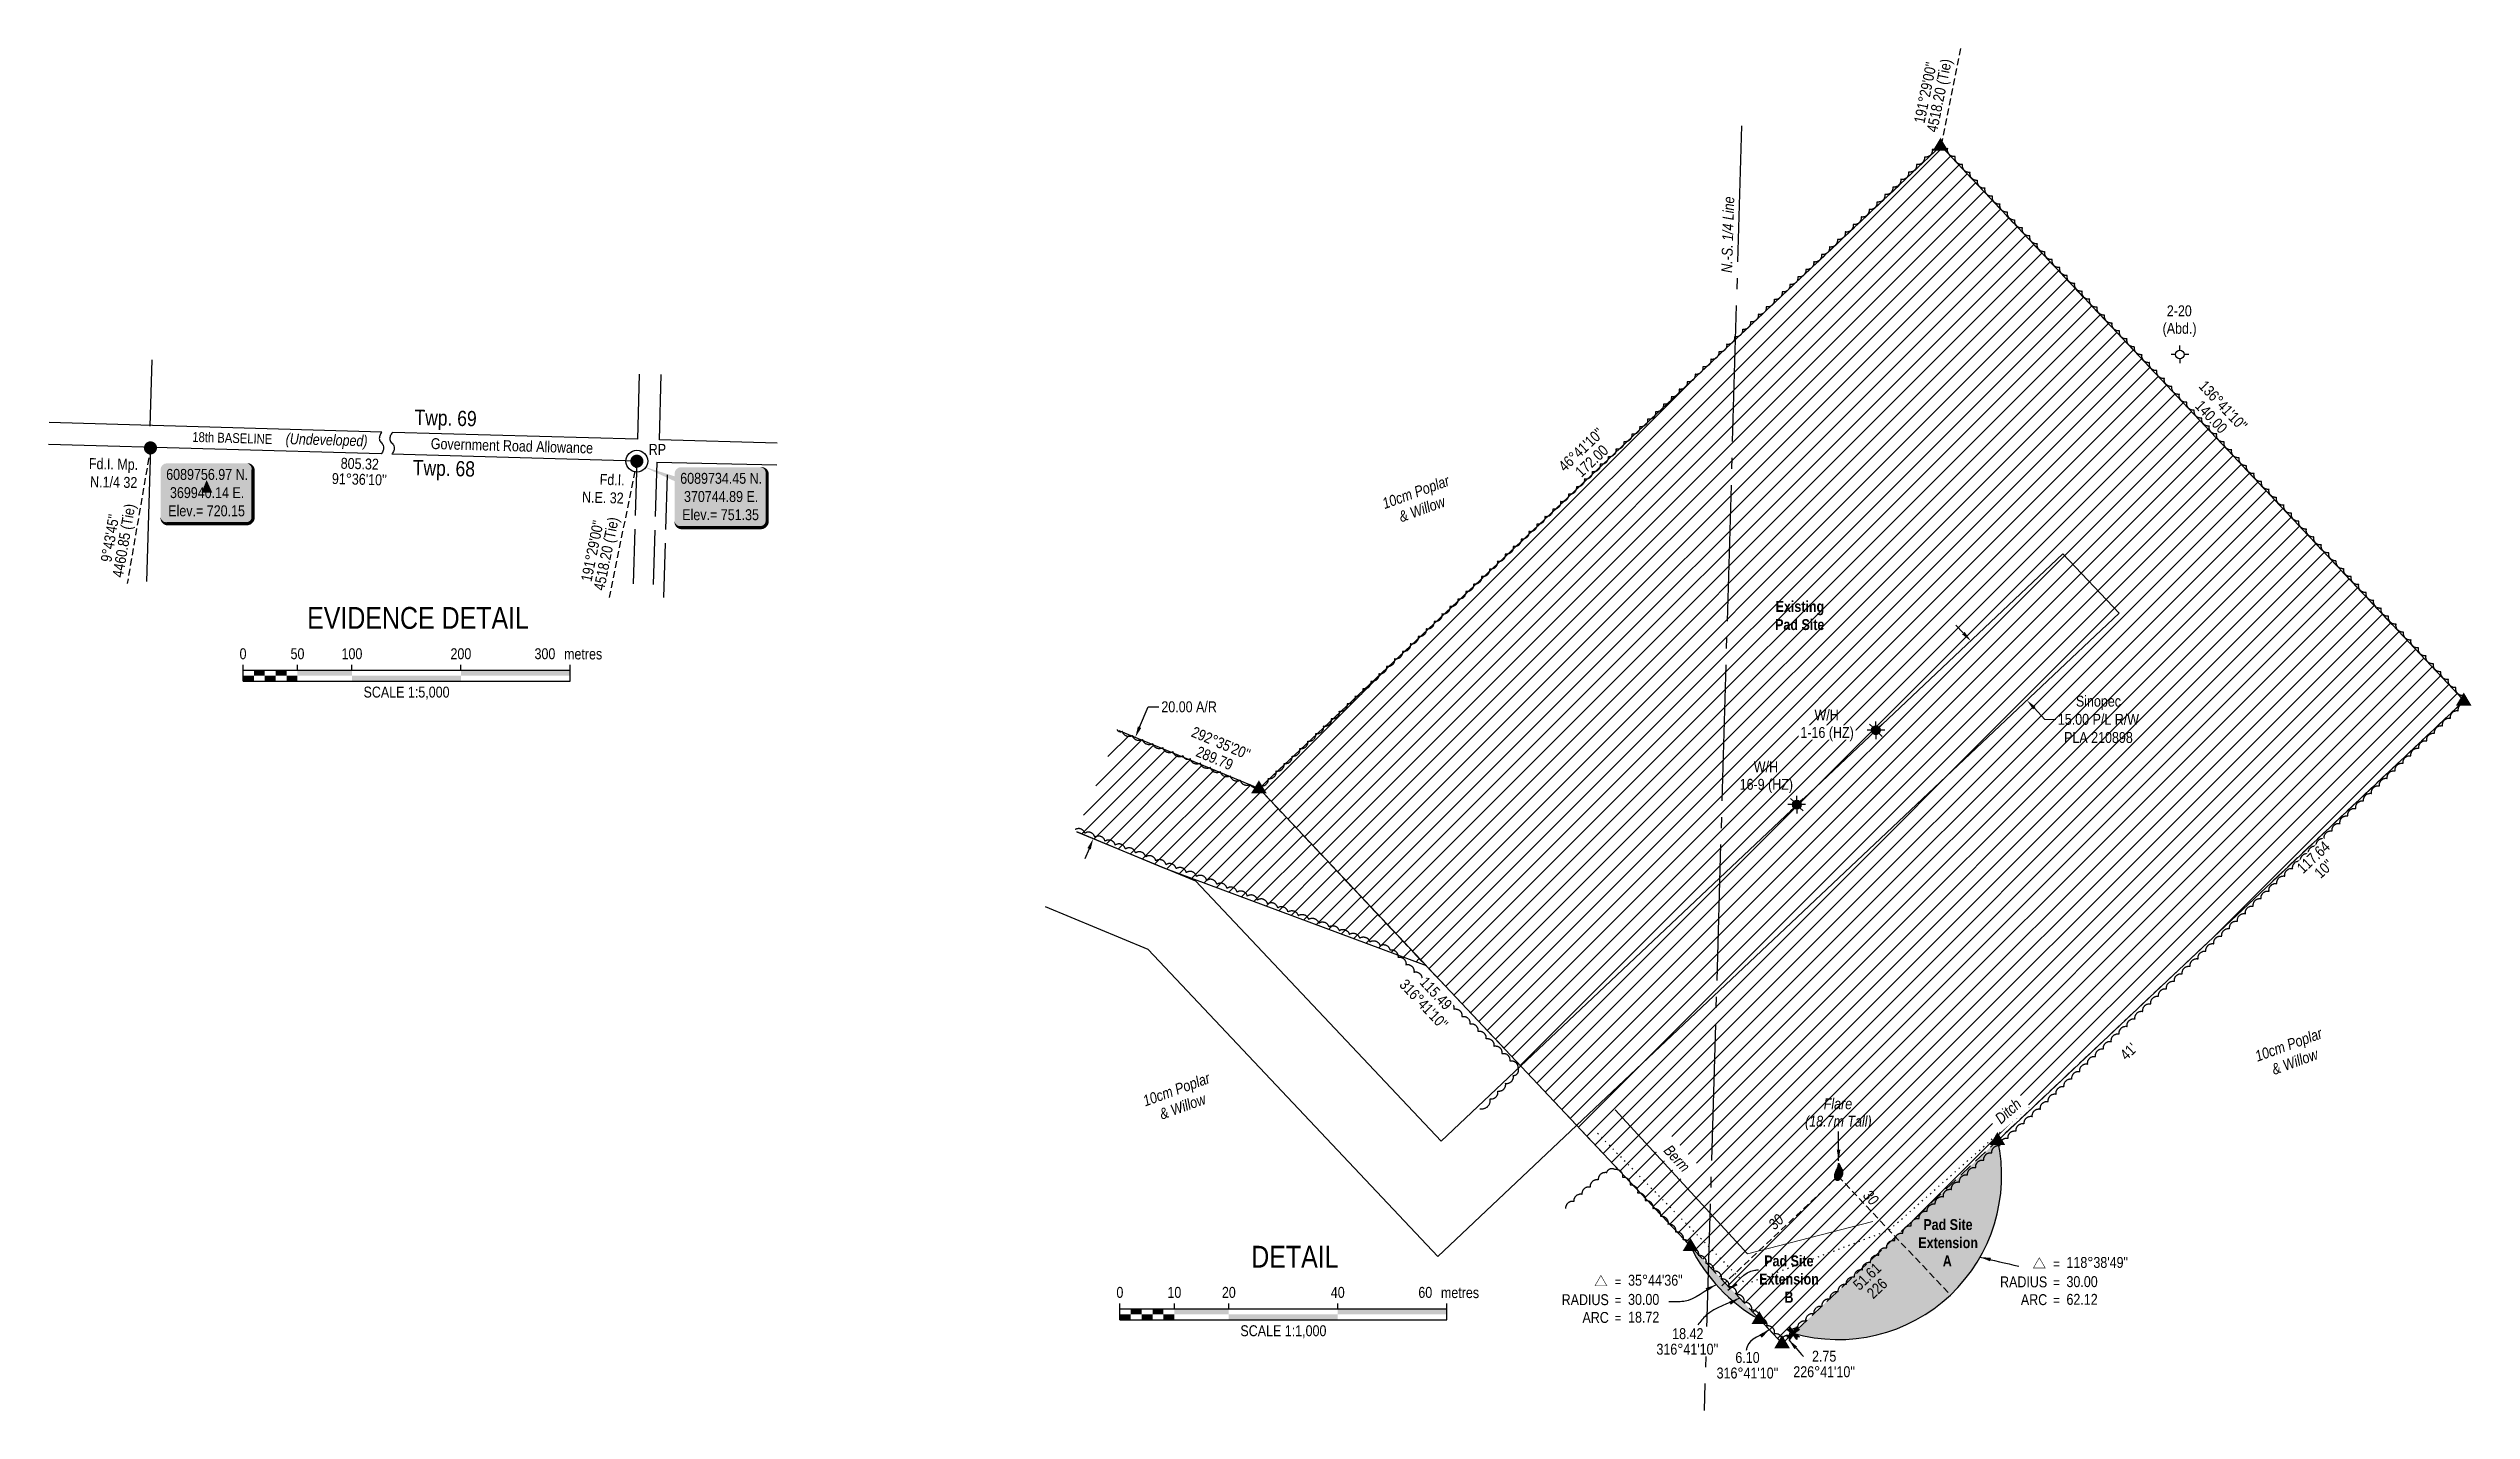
# Model space of a CAD drawing. Extents: x 368872 to 376095, y 6084698 to 6089875.
# Drawn here: x 370941 to 373164, y 6084698 to 6085948 of the extents above; entities that cross this region are included whole.
import ezdxf
from ezdxf.enums import TextEntityAlignment as Align

# ---------------------------------------------------------------- set-up
doc = ezdxf.new("R2010")
doc.units = 0
doc.header["$LTSCALE"] = 5
doc.header["$PDSIZE"] = 0.5
for name, pattern in [('0', [1, 1, 0]), ('foc-ACCESSROAD', [3.75, 2.5, -1.25]), ('foc-QUARTERLINE', [33, 25, -3, 2, -3]), ('foc-TIELINE', [1.875, 1.25, -0.625]), ('foc-TOPO', [1, 0.2, -0.8]), ('foc-UNSURVEYED', [12.5, 10, -2.5])]:
    doc.linetypes.add(name, pattern=pattern)
doc.layers.get('Defpoints').update_dxf_attribs({"color": 9})
for name, color, linetype in [('35', 37, 'Continuous'), ('AS-SYMBOL', 7, 'Continuous'), ('C-RW', 13, 'Continuous'), ('C-WS', 13, 'foc-ACCESSROAD'), ('D-TXT', 6, 'Continuous'), ('DETAIL-T', 7, 'Continuous'), ('F-WS-S', 190, 'Continuous'), ('L-BD', 7, 'Continuous'), ('L-BD1', 253, 'Continuous'), ('L-MON', 1, 'Continuous'), ('L-QSEC', 8, 'foc-QUARTERLINE'), ('L-ROAD-T', 7, 'Continuous'), ('L-SEC', 7, 'Continuous'), ('L-SECQ', 8, 'foc-QUARTERLINE'), ('L-TIE', 7, 'foc-TIELINE'), ('L-USEC', 7, 'foc-UNSURVEYED'), ('P-PROPOSED', 10, 'Continuous'), ('P-PROPOSED-EXISTING-H', 59, 'Continuous'), ('P-PROPOSED-H', 21, 'Continuous'), ('P-TXT', 4, 'Continuous'), ('T-BUSH', 110, '0'), ('T-BUSH-T', 110, 'Continuous'), ('T-GENERAL', 48, 'foc-TOPO'), ('T-TIE', 201, 'foc-TIELINE')]:
    doc.layers.add(name, color=color, linetype=linetype)
for name, color, linetype, lineweight in [('AS-GENERAL', 48, 'Continuous', 18), ('C-RW-T', 13, 'Continuous', 9), ('C-WS-T', 13, 'Continuous', 9), ('F-RW-T', 190, 'Continuous', 9), ('T-TEXT', 48, 'Continuous', 18), ('T-TIE-T', 201, 'Continuous', 18)]:
    doc.layers.add(name, color=color, linetype=linetype, lineweight=lineweight)
doc.styles.add('175L', font='ARIALN.TTF', dxfattribs={"height": 20})
doc.styles.add('80', font='ARIALN.TTF', dxfattribs={"height": 10})
doc.styles.add('80CG', font='ARIALN.TTF', dxfattribs={"height": 10})
doc.styles.add('80L', font='ARIALN.TTF', dxfattribs={"height": 10})
doc.styles.add('80LS', font='ARIALNI.TTF', dxfattribs={"height": 10})
doc.styles.add('MtXpl_Arial_Narrow', font='ARIALNI.TTF')
doc.dimstyles.new('Compass 5 000', dxfattribs={"dimscale": 5, "dimtxt": 9, "dimasz": 2, "dimexe": 0.2, "dimexo": 0.0625, "dimgap": 0.5, "dimtad": 0, "dimtih": 1, "dimtoh": 1, "dimzin": 0, "dimdsep": 46, "dimtxsty": '80CG', "dimcen": 0.1, "dimse1": 1, "dimse2": 1, "dimclrd": 256, "dimclrt": 256, "dimaunit": 1, "dimadec": 4, "dimazin": 0, "dimtfac": 0.06, "dimtofl": 0, "dimtmove": 0, "dimatfit": 1, "dimfxl": 0.2, "dimtolj": 1, "dimtzin": 0, "dimlwd": -1, "dimarcsym": 0})

msp = doc.modelspace()

# ---------------------------------------------------------------- texts
at = {"layer": 'C-WS-T', "insert": (372492.165, 6085293.96), "char_height": 9.99698, "width": 48.39369, "attachment_point": 1, "line_spacing_factor": 0.961801, "style": '175L'}
msp.add_mtext('\\pi13.62364;W/H\\P\\pi0.66371;16-9 (HZ)', dxfattribs=at)
at = {"layer": 'D-TXT', "color": 3, "insert": (371276.985, 6085616.83), "char_height": 13.9959, "attachment_point": 1, "rotation": 358.602566, "style": '80L'}
msp.add_mtext_dynamic_manual_height_columns('Twp. 69', width=101.3654, gutter_width=47.486, heights=[0], dxfattribs=at)
at = {"layer": 'DETAIL-T', "color": 3, "width": 223.79036, "attachment_point": 5, "style": '80CG'}
for s, insert, char_height in [('EVIDENCE DETAIL', (371279.997, 6085425.496), 19.99395), ('DETAIL', (372084.699, 6084839.35), 19.994)]:
    msp.add_mtext(s, dxfattribs=dict(at, insert=insert, char_height=char_height))
at = {"layer": 'F-RW-T', "insert": (372880.563, 6085712.462), "char_height": 9.99698, "width": 30.5887, "attachment_point": 1, "line_spacing_factor": 0.961801, "style": '175L'}
msp.add_mtext('\\pi4.2779;2-20\\P\\pi0.39436;(Abd.)', dxfattribs=at)
at = {"layer": 'L-BD', "style": '80L'}
for s, height, rotation, p in [("191°29'00''", 9.99698, 78.5275, (372663.16, 6085907.705)), ('4518.20 (Tie)', 9.99698, 78.5275, (372677.121, 6085904.872)), ('805.32', 9.997, 358.3893, (371226.55, 6085567.134)), ("91°36'10''", 9.997, 358.3893, (371226.149, 6085552.894)), ("191°29'00''", 9.99698, 78.5275, (371439.863, 6085487.137)), ('4518.20 (Tie)', 9.99698, 78.5275, (371453.824, 6085484.303))]:
    msp.add_text(s, height=height, rotation=rotation, dxfattribs=at).set_placement(p, align=Align.MIDDLE)
at = {"layer": 'L-BD', "insert": (370986.525, 6085465.982), "char_height": 9.99698, "width": 67.5216, "attachment_point": 1, "rotation": 80.270779, "line_spacing_factor": 0.775805, "style": '80L'}
msp.add_mtext("\\pi12.26321;9°43'45''\\P\\pi0.11477;4460.85 (Tie)", dxfattribs=at)
at = {"layer": 'L-BD1', "style": '80L'}
for s, height, rotation, p in [("136°41'10''", 9.99698, 313.3138, (372936.578, 6085620.456)), ('140.00', 9.997, 313.3138, (372925.667, 6085610.169)), ("46°41'10''", 9.997, 43.3138, (372347.265, 6085580.126)), ('172.00', 9.997, 43.3138, (372357.037, 6085569.761)), ("292°35'20''", 9.99698, 337.3416, (372016.84, 6085310.791)), ('289.79', 9.997, 337.3416, (372011.063, 6085296.953)), ("10''", 9.997, 43.3138, (373028.878, 6085195.39)), ("316°41'10''", 9.99698, 313.3138, (372202.983, 6085071.067))]:
    msp.add_text(s, height=height, rotation=rotation, dxfattribs=at).set_placement(p, align=Align.MIDDLE)
msp.add_text("41'", height=9.997, rotation=43.31381, dxfattribs=at).set_placement((372847.713, 6085019.016))
at = {"layer": 'L-BD1', "insert": (372595.73, 6084814.867), "char_height": 9.99698, "width": 26.64038, "attachment_point": 1, "rotation": 43.31381, "line_spacing_factor": 0.855, "style": '80L'}
msp.add_mtext('\\pi0.27843;51.61\\P\\pi4.19948;226', dxfattribs=at)
at = {"layer": 'L-BD1', "char_height": 9.99698, "width": 56.29035, "attachment_point": 1, "line_spacing_factor": 0.855, "style": '80L'}
for s, insert in [("\\pi17.48673;6.10\\P\\pi0.27843;316°41'10''", (372471.418, 6084751.852)), ("\\pi17.39808;2.75\\P\\pi0.21024;226°41'10''", (372541.851, 6084753.037))]:
    msp.add_mtext(s, dxfattribs=dict(at, insert=insert))
at = {"layer": 'L-ROAD-T', "style": '80L'}
for s, height, p in [('18th BASELINE', 8.99734, (371109.537, 6085590.755)), ('Government Road Allowance', 9.99704, (371366.172, 6085583.606))]:
    msp.add_text(s, height=height, rotation=358.396991, dxfattribs=at).set_placement(p, align=Align.MIDDLE_CENTER)
at = {"layer": 'L-SECQ', "insert": (372476.908, 6085777.528), "char_height": 9.99698, "width": 69.84014, "attachment_point": 2, "rotation": 88.337593, "style": '80L'}
msp.add_mtext('\\A1;{\\fArial Narrow|b0|i1|c0|p34;N.-S. 1/4 Line}', dxfattribs=at)
at = {"layer": 'P-TXT', "char_height": 9.99698, "attachment_point": 1, "style": '80L'}
for s, width, insert in [('\\pi2.20145;{\\fArial Narrow|b1|i0|c0|p34;Existing\\P\\pi1.73774;Pad Site}', 47.38444, (372523.644, 6085441.168)), ('\\pi5.07575;{\\fArial Narrow|b1|i0|c0|p34;Pad Site\\P\\pi0.46937;Extension\\P\\pi22.91483;A}', 54.06046, (372656.333, 6084873.867)), ('\\pi5.07575;{\\fArial Narrow|b1|i0|c0|p34;Pad Site\\P\\pi0.46937;Extension\\P\\pi23.59675;B}', 54.06046, (372510.345, 6084840.499))]:
    msp.add_mtext_dynamic_manual_height_columns(s, width=width, gutter_width=249.924, heights=[0], dxfattribs=dict(at, insert=insert))
at = {"layer": 'T-BUSH-T', "char_height": 9.99698, "width": 65.38719, "attachment_point": 2, "rotation": 20, "style": '80LS'}
for insert in [(372193.911, 6085545.879), (372994.853, 6085038.68), (371974.207, 6084997.614)]:
    msp.add_mtext('10cm Poplar\\P& Willow', dxfattribs=dict(at, insert=insert))
at = {"layer": 'T-TEXT', "style": '80LS'}
msp.add_text('(Undeveloped)', height=9.99704, rotation=358.396991, dxfattribs=at).set_placement((371196.111, 6085589.128), align=Align.MIDDLE_CENTER)
at = {"layer": 'T-TEXT', "insert": (372552.357, 6084984.745), "char_height": 9.99698, "width": 60.5319, "attachment_point": 1, "line_spacing_factor": 0.961801, "style": '175L'}
msp.add_mtext('\\pi17.64016;{\\fArial Narrow|b0|i1|c0|p34;Flare\\P\\pi0.53415;(18.7m Tall)}', dxfattribs=at)
at = {"layer": 'T-TIE-T', "char_height": 9.99698, "width": 12.94738, "attachment_point": 1, "line_spacing_factor": 0.961801, "style": '175L'}
for insert, rotation in [((372612.297, 6084902.07), 313.315149), ((372517.801, 6084870.38), 43.31381)]:
    msp.add_mtext('\\pi0.36367;{\\fArial Narrow|b0|i1|c0|p34;30}', dxfattribs=dict(at, insert=insert, rotation=rotation))

# ---------------------------------------------------------------- blocks, each defined once
blk = doc.blocks.new('*D457')
at = {"layer": 'C-RW-T', "transparency": 16777216}
for p, q in [((372698.1, 6085411.8), (372691.2, 6085419)), ((372763.3, 6085342.7), (372773, 6085332.5)), ((372773, 6085332.5), (372783, 6085332.5))]:
    blk.add_line(p, q, dxfattribs=at)
for points in [[(372699.3, 6085412.9), (372696.9, 6085410.6), (372705, 6085404.5)], [(372764.5, 6085343.9), (372762.1, 6085341.6), (372756.5, 6085350)]]:
    blk.add_solid(points, dxfattribs=at)
at = {"layer": 'Defpoints', "color": 0, "transparency": 16777216}
for p in [(372756.5, 6085350), (372610.4, 6085315.2), (372661.9, 6085260.7)]:
    blk.add_point(p, dxfattribs=at)
at = {"layer": 'C-RW-T', "transparency": 16777216, "insert": (372822.1, 6085332.5), "char_height": 10, "attachment_point": 5, "style": '80CG'}
blk.add_mtext('\\A1;Sinopec\\P15.00 P/L R/W\\PPLA 210898', dxfattribs=at)
blk = doc.blocks.new('GAS')
h = blk.add_hatch(color=255)
h.dxf.hatch_style = 1
edge = h.paths.add_edge_path()
edge.add_arc((0, 0), 0.9, 0, 360)
for p, q in [((-0.81, 0), (-1.62, 0)), ((-0.57, 0.57), (-1.14, 1.14)), ((0, 0.81), (0, 1.62)), ((0.57, 0.57), (1.14, 1.14)), ((1.62, 0), (0.81, 0)), ((-0.57, -0.57), (-1.14, -1.14)), ((0, -0.81), (0, -1.62)), ((1.14, -1.14), (0.57, -0.57))]:
    blk.add_line(p, q)
blk.add_circle((0, 0), 0.8)
blk = doc.blocks.new('FLARE')
h = blk.add_hatch(color=255)
h.dxf.hatch_style = 1
h.paths.add_polyline_path([(0.16, 2.41, 0.114147), (0.13, 2.43), (0.11, 2.44, 0.261551), (0.01, 2.42), (0, 2.41, 0.131268), (-0.03, 2.37), (-0.04, 2.35, 0.041497), (-0.05, 2.33), (-0.05, 2.29, 0.015174), (-0.05, 2.29), (-0.06, 2.24, 0.004376), (-0.06, 2.24), (-0.07, 2.18), (-0.08, 2.11), (-0.09, 2.05), (-0.1, 1.98), (-0.12, 1.91), (-0.14, 1.83), (-0.17, 1.76), (-0.19, 1.68), (-0.22, 1.61), (-0.26, 1.53), (-0.29, 1.46), (-0.32, 1.39), (-0.36, 1.32), (-0.39, 1.25, 0.000505), (-0.39, 1.25), (-0.43, 1.18, 0.002398), (-0.43, 1.18), (-0.46, 1.1, 0.004177), (-0.46, 1.1), (-0.5, 1.03, 0.005735), (-0.5, 1.03), (-0.53, 0.95, 0.006994), (-0.53, 0.95), (-0.56, 0.87, 0.00791), (-0.57, 0.87), (-0.6, 0.78, 0.008323), (-0.6, 0.78), (-0.63, 0.69, 0.008095), (-0.63, 0.68), (-0.66, 0.59, 0.008067), (-0.66, 0.59), (-0.68, 0.49, 0.008387), (-0.68, 0.49), (-0.7, 0.39, 0.009056), (-0.71, 0.38), (-0.72, 0.28, 0.010123), (-0.72, 0.28), (-0.74, 0.18, 0.011689), (-0.74, 0.18), (-0.75, 0.08, 0.013925), (-0.75, 0.08), (-0.75, -0.02, 0.016488), (-0.75, -0.02), (-0.75, -0.11, 0.017255), (-0.75, -0.12), (-0.74, -0.2, 0.01735), (-0.74, -0.2), (-0.73, -0.28, 0.017311), (-0.73, -0.29), (-0.71, -0.36, 0.01715), (-0.71, -0.36), (-0.69, -0.43, 0.016886), (-0.69, -0.44), (-0.66, -0.5, 0.016546), (-0.66, -0.5), (-0.63, -0.56, 0.016164), (-0.63, -0.56), (-0.6, -0.61, 0.016329), (-0.6, -0.62), (-0.57, -0.66, 0.018828), (-0.57, -0.67), (-0.54, -0.71, 0.022087), (-0.53, -0.71), (-0.5, -0.75, 0.025345), (-0.49, -0.76), (-0.46, -0.78, 0.028234), (-0.45, -0.79), (-0.42, -0.82, 0.030298), (-0.41, -0.82), (-0.37, -0.84, 0.031129), (-0.36, -0.85), (-0.32, -0.86, 0.030544), (-0.31, -0.87), (-0.27, -0.88, 0.028465), (-0.26, -0.88), (-0.22, -0.89, 0.025311), (-0.21, -0.89), (-0.16, -0.89, 0.02283), (-0.15, -0.89), (-0.11, -0.89, 0.021226), (-0.1, -0.89), (-0.05, -0.88, 0.020401), (-0.04, -0.88), (0, -0.87, 0.020299), (0.01, -0.87), (0.05, -0.85, 0.020911), (0.06, -0.85), (0.11, -0.83, 0.022277), (0.11, -0.83), (0.15, -0.81, 0.023712), (0.16, -0.8), (0.2, -0.78, 0.022408), (0.21, -0.78), (0.24, -0.75, 0.01993), (0.25, -0.74), (0.28, -0.72, 0.017146), (0.28, -0.71), (0.31, -0.68, 0.014211), (0.32, -0.68), (0.35, -0.64, 0.011221), (0.35, -0.64), (0.37, -0.61, 0.008212), (0.38, -0.61), (0.4, -0.57, 0.005172), (0.4, -0.57), (0.42, -0.54, 0.002523), (0.43, -0.54), (0.45, -0.5, 0.001671), (0.45, -0.5), (0.47, -0.47, 0.001229), (0.47, -0.47), (0.49, -0.44, 0.00075), (0.49, -0.44), (0.51, -0.41, 0.00026), (0.51, -0.41), (0.54, -0.37), (0.56, -0.34), (0.58, -0.3), (0.61, -0.27), (0.63, -0.23, 0.001311), (0.63, -0.23), (0.66, -0.19, 0.003726), (0.66, -0.19), (0.69, -0.15, 0.006065), (0.69, -0.14), (0.72, -0.1, 0.008452), (0.72, -0.1), (0.74, -0.05, 0.010991), (0.75, -0.05), (0.77, 0, 0.013767), (0.77, 0), (0.79, 0.05, 0.016839), (0.8, 0.05), (0.81, 0.1, 0.019104), (0.82, 0.11), (0.83, 0.15, 0.016987), (0.83, 0.16), (0.84, 0.21, 0.013636), (0.84, 0.21), (0.85, 0.26, 0.010244), (0.85, 0.27), (0.86, 0.31, 0.006846), (0.86, 0.32), (0.86, 0.37, 0.003419), (0.86, 0.37), (0.86, 0.41), (0.87, 0.46), (0.87, 0.5), (0.88, 0.54), (0.88, 0.59), (0.89, 0.63, 0.001278), (0.89, 0.63), (0.89, 0.67, 0.004735), (0.89, 0.67), (0.9, 0.71, 0.008354), (0.9, 0.72), (0.9, 0.76, 0.012059), (0.9, 0.76), (0.9, 0.8, 0.015712), (0.9, 0.81), (0.9, 0.85, 0.018457), (0.9, 0.85), (0.9, 0.89, 0.018102), (0.9, 0.9), (0.89, 0.94, 0.016533), (0.89, 0.95), (0.88, 0.99, 0.014576), (0.88, 0.99), (0.87, 1.03, 0.012435), (0.86, 1.04), (0.85, 1.08, 0.010283), (0.85, 1.09), (0.83, 1.13, 0.00824), (0.83, 1.13), (0.81, 1.18, 0.00638), (0.81, 1.18), (0.78, 1.23, 0.004735), (0.78, 1.23), (0.76, 1.29, 0.003388), (0.75, 1.29), (0.73, 1.34, 0.002345), (0.73, 1.34), (0.7, 1.4, 0.001492), (0.7, 1.4), (0.67, 1.46, 0.000746), (0.67, 1.46), (0.63, 1.51), (0.6, 1.57), (0.57, 1.62), (0.55, 1.68), (0.52, 1.73), (0.49, 1.78), (0.47, 1.83), (0.45, 1.87), (0.42, 1.92), (0.4, 1.97), (0.38, 2.02), (0.35, 2.08, 0.000332), (0.35, 2.08), (0.33, 2.13, 0.001849), (0.33, 2.13), (0.3, 2.19, 0.0038), (0.3, 2.19), (0.27, 2.24, 0.006473), (0.27, 2.24), (0.25, 2.29, 0.010865), (0.24, 2.3), (0.22, 2.34, 0.019524), (0.22, 2.34), (0.19, 2.38, 0.041077), (0.18, 2.39)])
at = {"color": 48, "flags": 128}
for points in [[(0.11, -0.72), (0.07, -0.74), (0.03, -0.76), (-0.02, -0.77), (-0.07, -0.78), (-0.11, -0.79), (-0.16, -0.79), (-0.2, -0.79), (-0.25, -0.78), (-0.29, -0.77), (-0.32, -0.76), (-0.36, -0.74), (-0.4, -0.71), (-0.43, -0.68), (-0.46, -0.65), (-0.49, -0.61), (-0.52, -0.56), (-0.54, -0.51), (-0.57, -0.46), (-0.59, -0.4), (-0.61, -0.33), (-0.63, -0.26), (-0.64, -0.19), (-0.65, -0.11), (-0.65, -0.02), (-0.65, 0.07), (-0.64, 0.17), (-0.63, 0.27), (-0.61, 0.36), (-0.58, 0.46), (-0.56, 0.56), (-0.53, 0.66), (-0.5, 0.75), (-0.47, 0.83), (-0.44, 0.91), (-0.41, 0.99), (-0.37, 1.06), (-0.34, 1.13), (-0.3, 1.2), (-0.27, 1.27), (-0.23, 1.34), (-0.2, 1.42), (-0.16, 1.49), (-0.13, 1.57), (-0.1, 1.65), (-0.07, 1.73), (-0.04, 1.8), (-0.02, 1.88), (0, 1.96), (0.01, 2.03), (0.02, 2.1), (0.03, 2.17), (0.04, 2.22), (0.05, 2.27), (0.05, 2.31), (0.06, 2.34), (0.08, 2.35), (0.09, 2.34), (0.11, 2.32), (0.13, 2.29), (0.16, 2.25), (0.18, 2.2), (0.21, 2.14), (0.24, 2.09), (0.26, 2.03), (0.29, 1.98), (0.31, 1.93), (0.33, 1.88), (0.36, 1.83), (0.38, 1.78), (0.41, 1.73), (0.43, 1.68), (0.46, 1.63), (0.49, 1.58), (0.52, 1.52), (0.55, 1.47), (0.58, 1.41), (0.61, 1.35), (0.64, 1.3), (0.67, 1.24), (0.69, 1.19), (0.72, 1.14), (0.74, 1.09), (0.75, 1.05), (0.77, 1), (0.78, 0.96), (0.79, 0.92), (0.8, 0.88), (0.8, 0.84), (0.8, 0.8), (0.8, 0.76), (0.8, 0.72), (0.79, 0.68), (0.79, 0.64), (0.78, 0.6), (0.78, 0.56), (0.77, 0.51), (0.77, 0.47), (0.76, 0.42), (0.76, 0.37), (0.76, 0.33), (0.75, 0.28), (0.74, 0.23), (0.73, 0.18), (0.72, 0.13), (0.7, 0.09), (0.68, 0.04), (0.66, 0), (0.63, -0.05), (0.61, -0.09), (0.58, -0.13), (0.55, -0.17), (0.53, -0.21), (0.5, -0.25), (0.48, -0.28), (0.45, -0.32), (0.43, -0.35), (0.41, -0.38), (0.39, -0.42), (0.37, -0.45), (0.34, -0.48), (0.32, -0.51), (0.3, -0.55), (0.27, -0.58), (0.24, -0.61), (0.21, -0.64), (0.18, -0.67), (0.15, -0.7)], [(0.02, -0.75), (-0.01, -0.76), (-0.03, -0.77), (-0.05, -0.78), (-0.08, -0.78), (-0.11, -0.79), (-0.13, -0.79), (-0.16, -0.79), (-0.18, -0.78), (-0.2, -0.78), (-0.23, -0.77), (-0.25, -0.76), (-0.26, -0.74), (-0.28, -0.73), (-0.3, -0.71), (-0.32, -0.69), (-0.33, -0.66), (-0.35, -0.63), (-0.36, -0.6), (-0.37, -0.57), (-0.39, -0.53), (-0.4, -0.49), (-0.4, -0.45), (-0.41, -0.41), (-0.41, -0.36), (-0.41, -0.31), (-0.4, -0.25), (-0.39, -0.2), (-0.38, -0.14), (-0.37, -0.09), (-0.36, -0.03), (-0.34, 0.02), (-0.32, 0.07), (-0.31, 0.12), (-0.29, 0.16), (-0.27, 0.21), (-0.25, 0.25), (-0.23, 0.29), (-0.21, 0.33), (-0.19, 0.37), (-0.17, 0.41), (-0.15, 0.45), (-0.14, 0.49), (-0.12, 0.53), (-0.1, 0.58), (-0.08, 0.62), (-0.07, 0.66), (-0.06, 0.71), (-0.05, 0.75), (-0.04, 0.79), (-0.03, 0.83), (-0.03, 0.87), (-0.02, 0.9), (-0.02, 0.93), (-0.01, 0.95), (-0.01, 0.96), (0, 0.97), (0.01, 0.96), (0.02, 0.95), (0.03, 0.94), (0.04, 0.91), (0.06, 0.88), (0.07, 0.86), (0.09, 0.82), (0.1, 0.79), (0.12, 0.76), (0.13, 0.74), (0.14, 0.71), (0.16, 0.68), (0.17, 0.65), (0.18, 0.63), (0.2, 0.6), (0.21, 0.57), (0.23, 0.54), (0.25, 0.51), (0.26, 0.47), (0.28, 0.44), (0.3, 0.41), (0.31, 0.38), (0.33, 0.35), (0.34, 0.32), (0.36, 0.29), (0.37, 0.27), (0.38, 0.24), (0.39, 0.22), (0.39, 0.19), (0.4, 0.17), (0.4, 0.15), (0.41, 0.13), (0.41, 0.1), (0.41, 0.08), (0.4, 0.06), (0.4, 0.04), (0.4, 0.01), (0.39, -0.01), (0.39, -0.03), (0.39, -0.06), (0.39, -0.08), (0.38, -0.11), (0.38, -0.14), (0.38, -0.16), (0.38, -0.19), (0.37, -0.22), (0.37, -0.24), (0.36, -0.27), (0.35, -0.3), (0.34, -0.32), (0.32, -0.35), (0.31, -0.37), (0.3, -0.4), (0.28, -0.42), (0.27, -0.44), (0.25, -0.46), (0.24, -0.48), (0.22, -0.5), (0.21, -0.52), (0.2, -0.54), (0.19, -0.56), (0.17, -0.58), (0.16, -0.6), (0.15, -0.61), (0.14, -0.63), (0.12, -0.65), (0.11, -0.67), (0.09, -0.69), (0.08, -0.7), (0.06, -0.72), (0.04, -0.74)]]:
    blk.add_lwpolyline(points, close=True, dxfattribs=at)
blk = doc.blocks.new('GABD')
for p, q in [((-0.81, 0), (-1.62, 0)), ((0, 0.81), (0, 1.62)), ((1.62, 0), (0.81, 0)), ((0, -0.81), (0, -1.62))]:
    blk.add_line(p, q)
blk.add_circle((0, 0), 0.8)
blk = doc.blocks.new('STRIA')
blk.add_hatch(color=255).paths.add_polyline_path([(-0.04, 1.52), (-1.47, -0.87), (1.39, -0.87)])
blk = doc.blocks.new('STRIAA')
blk.add_blockref('STRIA', (0, 0))
blk = doc.blocks.new('STRIB')
at = {"color": 1}
blk.add_solid([(-1.12, -0.67), (-0.04, 1.13), (1.04, -0.67)], dxfattribs=at)
blk = doc.blocks.new('STRIBB')
blk.add_blockref('STRIB', (0, 0))
blk = doc.blocks.new('STRICC')
for name in ['STRIAA', 'STRIBB']:
    blk.add_blockref(name, (0, 0))
blk = doc.blocks.new('fdspike')
blk.add_blockref('STRICC', (0, 0))
blk = doc.blocks.new('TRIA')
blk.add_hatch(color=255).paths.add_polyline_path([(-0.04, 1.52), (-1.47, -0.87), (1.39, -0.87)])
blk = doc.blocks.new('TRIAA')
blk.add_blockref('TRIA', (0, 0))
blk = doc.blocks.new('TRIB')
at = {"color": 1}
blk.add_lwpolyline([(-1.12, -0.67), (-0.04, 1.13), (1.04, -0.67)], close=True, dxfattribs=at)
blk = doc.blocks.new('TRIBB')
blk.add_blockref('TRIB', (0, 0))
blk = doc.blocks.new('TRICC')
for name in ['TRIAA', 'TRIBB']:
    blk.add_blockref(name, (0, 0))
blk = doc.blocks.new('plspike')
blk.add_blockref('TRICC', (0, 0))
blk = doc.blocks.new('TEMP')
h = blk.add_hatch(color=255)
h.dxf.hatch_style = 1
h.paths.add_polyline_path([(0, 0.25), (-0.67, 1.15), (-0.67, 0.67), (-1.15, 0.67), (-0.25, 0), (-1.15, -0.67), (-0.67, -0.67), (-0.67, -1.15), (0, -0.25), (0.67, -1.15), (0.67, -0.67), (1.15, -0.67), (0.25, 0), (1.15, 0.67), (0.67, 0.67), (0.67, 1.15)])
h.paths.add_polyline_path([(0.57, 0.85), (0.57, 0.57), (0.85, 0.57), (0.08, 0), (0.85, -0.57), (0.57, -0.57), (0.57, -0.85), (0, -0.08), (-0.57, -0.85), (-0.57, -0.57), (-0.85, -0.57), (-0.08, 0), (-0.85, 0.57), (-0.57, 0.57), (-0.57, 0.85), (0, 0.08)], flags=16)
h = blk.add_hatch(color=1)
h.dxf.hatch_style = 1
h.paths.add_polyline_path([(0, 0.08), (-0.57, 0.85), (-0.57, 0.57), (-0.85, 0.57), (-0.08, 0), (-0.85, -0.57), (-0.57, -0.57), (-0.57, -0.85), (0, -0.08), (0.57, -0.85), (0.57, -0.57), (0.85, -0.57), (0.08, 0), (0.85, 0.57), (0.57, 0.57), (0.57, 0.85)])
at = {"color": 1}
for p, q in [((-0.08, 0), (0.08, 0)), ((0, 0.08), (0, -0.08))]:
    blk.add_line(p, q, dxfattribs=at)
at = {"color": 255, "flags": 128}
blk.add_lwpolyline([(-0.25, 0), (-1.15, 0.67), (-0.67, 0.67), (-0.67, 1.15), (0, 0.25), (0.67, 1.15), (0.67, 0.67), (1.15, 0.67), (0.25, 0), (1.15, -0.67), (0.67, -0.67), (0.67, -1.15), (0, -0.25), (-0.67, -1.15), (-0.67, -0.67), (-1.15, -0.67)], close=True, dxfattribs=at)
at = {"color": 1, "flags": 128}
blk.add_lwpolyline([(-0.08, 0), (-0.85, 0.57), (-0.57, 0.57), (-0.57, 0.85), (0, 0.08), (0.57, 0.85), (0.57, 0.57), (0.85, 0.57), (0.08, 0), (0.85, -0.57), (0.57, -0.57), (0.57, -0.85), (0, -0.08), (-0.57, -0.85), (-0.57, -0.57), (-0.85, -0.57)], close=True, dxfattribs=at)
blk = doc.blocks.new('curve')
at = {"const_width": 0.1}
blk.add_lwpolyline([(-4.99, 5.39), (-6.08, 3.49), (-3.89, 3.49)], close=True, dxfattribs=at)
at = {"style": '80'}
for p in [(-2.44, 3.36), (-2.44, -0.04), (-2.44, -3.3)]:
    blk.add_text('=', height=1.8, dxfattribs=at).set_placement(p)
for s, p in [('RADIUS', (-3.54, -0.05)), ('ARC', (-3.54, -3.31))]:
    blk.add_text(s, height=2, dxfattribs=at).set_placement(p, align=Align.RIGHT)
for tag, p in [('DELTA', (0, 3.52)), ('CURVE_RADIUS', (0, 0)), ('ARC_LENGTH', (0, -3.26))]:
    blk.add_attdef(tag, p, '', height=2, dxfattribs=at)
blk = doc.blocks.new('*U461')
at = {"layer": '35', "color": 3}
blk.add_circle((0, 0), 10, dxfattribs=at)
at = {"layer": '35', "color": 3, "style": '80'}
blk.add_attdef('RP_001', (10.9, 5.8), '', height=10, dxfattribs=at)
blk = doc.blocks.new('*U460')
h = blk.add_hatch(color=254)
edge = h.paths.add_edge_path()
edge.add_line((-36.5, -28.5), (36.5, -28.5))
edge.add_arc((36.5, -22.5), 6, 270, 360)
edge.add_line((42.5, -22.5), (42.5, 21))
edge.add_arc((36.5, 21), 6, 0, 90)
edge.add_line((36.5, 27), (-36.5, 27))
edge.add_arc((-36.5, 21), 6, 90, 180)
edge.add_line((-42.5, 21), (-42.5, -22.5))
edge.add_arc((-36.5, -22.5), 6, 180, 270)
at = {"color": 1, "flags": 128}
blk.add_lwpolyline([(-72.8, 28.2, 0, 10, 0), (0, 0, 5, 5, 0)], format="xyseb", dxfattribs=at)
blk.add_lwpolyline([(-36.5, -28.5, 3, 3, 0), (36.5, -28.5, 3, 3, 0.414214), (42.5, -22.5, 3, 3, 0), (42.5, 21, 3, 0, 0.414214), (36.5, 27, 0, 0, 0), (-36.5, 27, 0, 0, 0.414214), (-42.5, 21, 0, 0, 0), (-42.5, -22.5, 0, 3, 0.414214)], format="xyseb", close=True, dxfattribs=at)
at = {"color": 1, "style": '80'}
blk.add_attdef('ENTER_TEXT_001', (-36, -5), '', height=10, dxfattribs=at)
blk = doc.blocks.new('fdia')
at = {"color": 255, "const_width": 1}
blk.add_lwpolyline([(-0.5, 0, 1), (0.5, 0, 1)], format="xyb", close=True, dxfattribs=at)
blk = doc.blocks.new('Fdiaa')
blk.add_blockref('fdia', (0, 0))
blk = doc.blocks.new('fdib')
at = {"color": 1, "const_width": 1.6}
blk.add_lwpolyline([(-0.4, 0, 1), (0.4, 0, 1)], format="xyb", close=True, dxfattribs=at)
at = {"color": 1}
blk.add_circle((0, 0), 0.8, dxfattribs=at)
blk = doc.blocks.new('Fdibb')
blk.add_blockref('fdib', (0, 0))
blk = doc.blocks.new('fdicc')
for name in ['Fdibb', 'Fdiaa']:
    blk.add_blockref(name, (0, 0))
blk = doc.blocks.new('FDI')
blk.add_blockref('fdicc', (0, 0))
blk = doc.blocks.new('*U462')
h = blk.add_hatch(color=254)
edge = h.paths.add_edge_path()
edge.add_line((-36.5, -28.5), (36.5, -28.5))
edge.add_arc((36.5, -22.5), 6, 270, 360)
edge.add_line((42.5, -22.5), (42.5, 21))
edge.add_arc((36.5, 21), 6, 0, 90)
edge.add_line((36.5, 27), (-36.5, 27))
edge.add_arc((-36.5, 21), 6, 90, 180)
edge.add_line((-42.5, 21), (-42.5, -22.5))
edge.add_arc((-36.5, -22.5), 6, 180, 270)
at = {"color": 1, "flags": 128}
blk.add_lwpolyline([(-36.5, -28.5, 3, 3, 0), (36.5, -28.5, 3, 3, 0.414214), (42.5, -22.5, 3, 3, 0), (42.5, 21, 3, 0, 0.414214), (36.5, 27, 0, 0, 0), (-36.5, 27, 0, 0, 0.414214), (-42.5, 21, 0, 0, 0), (-42.5, -22.5, 0, 3, 0.414214)], format="xyseb", close=True, dxfattribs=at)
blk.add_lwpolyline([(-0.2, 11.6, 0, 10, 0), (0, 0, 5, 5, 0)], format="xyseb", dxfattribs=at)
at = {"color": 1, "style": '80'}
blk.add_attdef('ENTER_TEXT_001', (-36, -5), '', height=10, dxfattribs=at)
blk = doc.blocks.new('*U441')
at = {"color": 0}
for p, q in [((-150, 0), (-150, 15)), ((-150, 10), (150.2, 10)), ((-150, 0), (150.2, 0)), ((-100, 10), (-100, 15)), ((-50, 10), (-50, 15)), ((50, 10), (50, 15)), ((150.2, 0), (150.2, 15))]:
    blk.add_line(p, q, dxfattribs=at)
for points in [[(-150, 5), (-140, 5), (-150, 0), (-140, 0)], [(-140, 10), (-130, 10), (-140, 5), (-130, 5)], [(-130, 5), (-120, 5), (-130, 0), (-120, 0)], [(-120, 10), (-110, 10), (-120, 5), (-110, 5)], [(-110, 5), (-100, 5), (-110, 0), (-100, 0)], [(-100, 10), (-50, 10), (-100, 5), (-50, 5)], [(-50, 5), (50, 5), (-50, 0), (50, 0)], [(50, 10), (150.2, 10), (50, 5), (150.2, 5)]]:
    blk.add_solid(points, dxfattribs=at)
at = {"color": 0, "style": '80'}
blk.add_text('metres', height=10, dxfattribs=at).set_placement((162.2, 20), align=Align.CENTER)
at = {"color": 0, "char_height": 10, "style": '80'}
for s, insert, attachment_point in [('0', (-150, 30.2), 2), ('50', (-100, 30.2), 2), ('100', (-50, 30.2), 2), ('200', (50, 30.2), 2), ('300', (136.7, 30.2), 3), ('SCALE 1:5,000', (0.1, -5), 2)]:
    blk.add_mtext(s, dxfattribs=dict(at, insert=insert, attachment_point=attachment_point))
blk = doc.blocks.new('*U314')
at = {"color": 0}
for p, q in [((-150, 0), (-150, 15)), ((-150, 10), (150.2, 10)), ((-150, 0), (150.2, 0)), ((-100, 10), (-100, 15)), ((-50, 10), (-50, 15)), ((50, 10), (50, 15)), ((150.2, 0), (150.2, 15))]:
    blk.add_line(p, q, dxfattribs=at)
for points in [[(-150, 5), (-140, 5), (-150, 0), (-140, 0)], [(-140, 10), (-130, 10), (-140, 5), (-130, 5)], [(-130, 5), (-120, 5), (-130, 0), (-120, 0)], [(-120, 10), (-110, 10), (-120, 5), (-110, 5)], [(-110, 5), (-100, 5), (-110, 0), (-100, 0)], [(-100, 10), (-50, 10), (-100, 5), (-50, 5)], [(-50, 5), (50, 5), (-50, 0), (50, 0)], [(50, 10), (150.2, 10), (50, 5), (150.2, 5)]]:
    blk.add_solid(points, dxfattribs=at)
at = {"color": 0, "style": '80'}
blk.add_text('metres', height=10, dxfattribs=at).set_placement((162.2, 20), align=Align.CENTER)
at = {"color": 0, "char_height": 10, "style": '80'}
for s, insert, attachment_point in [('0', (-150, 30.2), 2), ('10', (-100, 30.2), 2), ('20', (-50, 30.2), 2), ('40', (50, 30.2), 2), ('60', (136.7, 30.2), 3), ('SCALE 1:1,000', (0.1, -5), 2)]:
    blk.add_mtext(s, dxfattribs=dict(at, insert=insert, attachment_point=attachment_point))
blk = doc.blocks.new('*D472')
at = {"layer": 'Defpoints', "color": 0, "transparency": 16777216}
for p in [(371928.9, 6085320), (371938.3, 6085316.1), (371890.2, 6085226.9)]:
    blk.add_point(p, dxfattribs=at)
at = {"layer": 'P-TXT', "transparency": 16777216}
for p, q in [((371942.1, 6085325.4), (371949.9, 6085344)), ((371949.9, 6085344), (371959.9, 6085344)), ((371895.8, 6085213.8), (371892, 6085204.5))]:
    blk.add_line(p, q, dxfattribs=at)
for points in [[(371940.6, 6085326), (371943.7, 6085324.7), (371938.3, 6085316.1)], [(371894.3, 6085214.4), (371897.3, 6085213.1), (371899.6, 6085223)]]:
    blk.add_solid(points, dxfattribs=at)
at = {"layer": 'P-TXT', "transparency": 16777216, "insert": (371987.6, 6085344), "char_height": 10, "attachment_point": 5, "style": '80CG'}
blk.add_mtext('\\A1;20.00 A/R', dxfattribs=at)

# ---------------------------------------------------------------- dimensions: what is measured, and where the dimension line sits
at = {"layer": 'C-RW-T'}
dim = msp.add_linear_dim(base=(372756.46, 6085349.982), p1=(372610.432, 6085315.186), p2=(372661.925, 6085260.677), angle=313.370192, text='Sinopec\\P15.00 P/L R/W\\PPLA 210898', dimstyle='Compass 5 000', dxfattribs=at)
dim.commit()
dim.dimension.update_dxf_attribs({"geometry": '*D457', "text_midpoint": (372822.053, 6085332.508), "dimtype": 161})
at = {"layer": 'P-TXT'}
dim = msp.add_linear_dim(base=(371938.3, 6085316.126), p1=(371890.234, 6085226.909), p2=(371928.907, 6085320.026), angle=67.446326, text='20.00 A/R', dimstyle='Compass 5 000', dxfattribs=at)
dim.commit()
dim.dimension.update_dxf_attribs({"geometry": '*D472', "text_midpoint": (371987.62, 6085344.02), "dimtype": 161})

# ---------------------------------------------------------------- hatches: boundary and pattern name
at = {"layer": 'P-PROPOSED-EXISTING-H'}
h = msp.add_hatch(dxfattribs=at)
h.set_pattern_fill('ANSI31', color=256, scale=3.496472, style=0)
h.set_pattern_definition([(45, (-1977.735, 1835.338), (-7.849802476, 7.849802476), [])])
h.paths.add_polyline_path([(372531.964, 6084759.724), (373157.608, 6085349.586), (372677.488, 6085858.831), (372051.844, 6085268.969)])
h = msp.add_hatch(dxfattribs=at)
h.set_pattern_fill('ANSI31', color=256, scale=3.496472, style=0)
h.set_pattern_definition([(45, (111.761, 1839.369), (-7.849802476, 7.849802476), [])])
h.paths.add_polyline_path([(371923.172, 6085322.408), (372051.844, 6085268.969), (372205.319, 6085106.184), (371963.68, 6085196.352), (371884.442, 6085229.319)])
at = {"layer": 'P-PROPOSED-H'}
h = msp.add_hatch(color=256, dxfattribs=at)
h.dxf.hatch_style = 1
edge = h.paths.add_edge_path()
edge.add_arc((372583.323, 6084913.297), 149.955, -106.00831, 12.638609, ccw=False)
edge.add_line((372541.969, 6084769.157), (372729.662, 6084946.125))
edge.add_line((372729.662, 6084946.125), (372729.644, 6084946.107))
h = msp.add_hatch(color=256, dxfattribs=at)
h.dxf.hatch_style = 1
edge = h.paths.add_edge_path()
edge.add_line((372511.048, 6084781.909), (372447.911, 6084848.877))
edge.add_arc((372583.323, 6084913.297), 149.955, 205.442128, 241.185491)

# ---------------------------------------------------------------- linework, layer by layer
at = {"layer": 'AS-GENERAL', "flags": 128}
msp.add_lwpolyline([(372378.609, 6084974.064), (372500.019, 6084841.879), (372615.084, 6084871.594)], dxfattribs=at)
at = {"layer": 'C-RW'}
msp.add_lwpolyline([(371884.442, 6085229.319), (371993.438, 6085184.393), (372218.992, 6084945.552), (372291.674, 6085014.19), (372789.548, 6085484.364), (372841.026, 6085429.853), (372343.153, 6084959.679), (372215.959, 6084839.561), (371949.882, 6085121.314), (371855.781, 6085160.506)], dxfattribs=at)
at = {"layer": 'C-WS', "flags": 128}
msp.add_lwpolyline([(372531.964, 6084759.724), (373157.608, 6085349.586), (372677.488, 6085858.831), (372051.844, 6085268.969)], close=True, dxfattribs=at)
at = {"layer": 'L-BD'}
msp.add_lwpolyline([(371246.737, 6085596.234, 0.09819619), (371244.837, 6085592.879, 0.11502491), (371244.538, 6085589.589, 0.18910183), (371246.454, 6085586.181, -0.18910183), (371248.369, 6085582.774, -0.11502491), (371248.07, 6085579.484, -0.09819619), (371246.17, 6085576.129)], format="xyb", dxfattribs=at)
at = {"layer": 'L-BD', "flags": 128}
msp.add_lwpolyline([(371256.436, 6085595.96, 0.09819619), (371254.535, 6085592.605, 0.11502491), (371254.236, 6085589.315, 0.18910183), (371256.152, 6085585.907, -0.18910183), (371258.068, 6085582.5, -0.11502491), (371257.769, 6085579.21, -0.09819619), (371255.868, 6085575.855)], format="xyb", dxfattribs=at)
at = {"layer": 'L-QSEC', "flags": 128}
for points in [[(371034.135, 6085601.7), (371035.886, 6085662.394)], [(371034.449, 6085581.677), (371030.773, 6085459.177)]]:
    msp.add_lwpolyline(points, dxfattribs=at)
at = {"layer": 'L-SEC'}
msp.add_line((371499.137, 6085568.607), (371609.132, 6085565.994), dxfattribs=at)
at = {"layer": 'L-SEC', "flags": 128}
for points in [[(371483.067, 6085649.489), (371481.375, 6085589.609)], [(371501.481, 6085589.047), (371503.173, 6085648.909)], [(371246.737, 6085596.234), (370941.404, 6085604.854)], [(371481.375, 6085589.609), (371256.436, 6085595.96)], [(371481.375, 6085589.609), (371256.436, 6085595.96)], [(371246.17, 6085576.129), (370940.837, 6085584.751)], [(371480.807, 6085569.503), (371255.868, 6085575.855)]]:
    msp.add_lwpolyline(points, dxfattribs=at)
at = {"layer": 'L-SEC'}
msp.add_lwpolyline([(371609.713, 6085586.096), (371501.481, 6085589.047)], dxfattribs=at)
at = {"layer": 'L-SECQ', "flags": 128}
msp.add_lwpolyline([(372494.527, 6085877.38), (372460.303, 6084698.169)], dxfattribs=at)
at = {"layer": 'L-TIE'}
for p, q in [((372695.659, 6085948.283), (372677.488, 6085858.831)), ((371480.807, 6085569.503), (371455.43, 6085444.467))]:
    msp.add_line(p, q, dxfattribs=at)
at = {"layer": 'L-TIE', "flags": 128}
msp.add_lwpolyline([(371034.449, 6085581.677), (371013.125, 6085457.311)], dxfattribs=at)
at = {"layer": 'L-USEC'}
for p, q in [((371480.807, 6085569.503), (371476.945, 6085445.304)), ((371499.137, 6085568.607), (371495.557, 6085444.726)), ((371505.607, 6085444.413), (371509.187, 6085568.316))]:
    msp.add_line(p, q, dxfattribs=at)
at = {"layer": 'P-PROPOSED'}
msp.add_line((372729.662, 6084946.125), (372729.644, 6084946.107), dxfattribs=at)
at = {"layer": 'P-PROPOSED', "flags": 128}
msp.add_lwpolyline([(372729.645, 6084946.1), (373157.608, 6085349.586), (372677.488, 6085858.831), (372051.844, 6085268.969), (372447.911, 6084848.877, 0.15723676), (372511.048, 6084781.909), (372531.964, 6084759.724), (372541.969, 6084769.157)], format="xyb", dxfattribs=at)
at = {"layer": 'P-PROPOSED'}
msp.add_lwpolyline([(371923.172, 6085322.408), (372051.844, 6085268.969), (372205.319, 6085106.184), (371963.68, 6085196.352), (371884.442, 6085229.319)], dxfattribs=at)
msp.add_arc((372583.323, 6084913.297), 149.955, 253.99169, 12.638609, dxfattribs=at)
at = {"layer": 'T-BUSH', "flags": 128}
for points in [[(372333.442, 6084883.58, -0.52056705), (372340.941, 6084890.192, -0.52056705), (372348.439, 6084896.803, -0.52056705), (372355.937, 6084903.415, -0.52056705), (372363.436, 6084910.027, -0.52056705), (372370.934, 6084916.638, -0.52056705), (372378.289, 6084919.548, -0.52056705), (372385.253, 6084912.376, -0.52056705), (372392.217, 6084905.203, -0.52056705), (372399.18, 6084898.031, -0.52056705), (372406.144, 6084890.858, -0.52056705), (372413.108, 6084883.686, -0.52056705), (372420.072, 6084876.513, -0.52056705), (372427.036, 6084869.341, -0.52056705), (372434, 6084862.168, -0.52056705), (372440.964, 6084854.996, -0.52056705), (372447.927, 6084847.823, -0.52056705), (372454.891, 6084840.651, -0.52056705), (372461.855, 6084833.479, -0.52056705), (372468.819, 6084826.306, -0.52056705), (372475.783, 6084819.134, -0.52056705), (372482.747, 6084811.961, -0.52056705), (372489.711, 6084804.789, -0.52056705), (372496.675, 6084797.616, -0.52056705), (372503.638, 6084790.444, -0.52056705), (372510.602, 6084783.271, -0.52056705), (372517.566, 6084776.099, -0.52056705), (372524.53, 6084768.926, -0.52056705), (372531.494, 6084761.754, -0.52056705), (372538.867, 6084767.073, -0.52056705), (372546.286, 6084773.774, -0.52056705), (372553.705, 6084780.475, -0.52056705), (372561.124, 6084787.175, -0.52056705), (372568.543, 6084793.876, -0.52056705), (372575.962, 6084800.577, -0.52056705), (372583.381, 6084807.277, -0.52056705), (372590.8, 6084813.978, -0.52056705), (372598.219, 6084820.679, -0.52056705), (372605.638, 6084827.38, -0.52056705), (372613.056, 6084834.08, -0.52056705), (372620.475, 6084840.781, -0.52056705), (372627.894, 6084847.482, -0.52056705), (372635.313, 6084854.182, -0.52056705), (372642.732, 6084860.883, -0.52056705), (372650.151, 6084867.584, -0.52056705), (372657.57, 6084874.285, -0.52056705), (372664.989, 6084880.985, -0.52056705), (372672.408, 6084887.686, -0.52056705), (372679.827, 6084894.387, -0.52056705), (372687.245, 6084901.087, -0.52056705), (372694.664, 6084907.788, -0.52056705), (372702.083, 6084914.489, -0.52056705), (372709.502, 6084921.189, -0.52056705), (372716.921, 6084927.89, -0.52056705), (372724.34, 6084934.591, -0.52056705), (372731.759, 6084941.292, -0.52056705), (372739.178, 6084947.992, -0.52056705), (372746.597, 6084954.693, -0.52056705), (372754.016, 6084961.394, -0.52056705), (372761.434, 6084968.094, -0.52056705), (372768.83, 6084974.82, -0.52056705), (372776.066, 6084981.718, -0.52056705), (372783.302, 6084988.616, -0.52056705), (372790.537, 6084995.515, -0.52056705), (372797.773, 6085002.413, -0.52056705), (372805.008, 6085009.311, -0.52056705), (372812.244, 6085016.209, -0.52056705), (372819.48, 6085023.108, -0.52056705), (372826.715, 6085030.006, -0.52056705), (372833.951, 6085036.904, -0.52056705), (372841.186, 6085043.802, -0.52056705), (372848.422, 6085050.701, -0.52056705), (372855.658, 6085057.599, -0.52056705), (372862.893, 6085064.497, -0.52056705), (372870.129, 6085071.395, -0.52056705), (372877.364, 6085078.294, -0.52056705), (372884.6, 6085085.192, -0.52056705), (372891.835, 6085092.09, -0.52056705), (372899.071, 6085098.988, -0.52056705), (372906.307, 6085105.886, -0.52056705), (372913.542, 6085112.785, -0.52056705), (372920.778, 6085119.683, -0.52056705), (372928.013, 6085126.581, -0.52056705), (372935.249, 6085133.479, -0.52056705), (372942.485, 6085140.378, -0.52056705), (372949.72, 6085147.276, -0.52056705), (372956.956, 6085154.174, -0.52056705), (372964.191, 6085161.072, -0.52056705), (372971.427, 6085167.971, -0.52056705), (372978.663, 6085174.869, -0.52056705), (372985.898, 6085181.767, -0.52056705), (372993.134, 6085188.665, -0.52056705), (373000.369, 6085195.564, -0.52056705), (373007.605, 6085202.462, -0.52056705), (373014.841, 6085209.36, -0.52056705), (373022.076, 6085216.258, -0.52056705), (373029.312, 6085223.157, -0.52056705), (373036.547, 6085230.055, -0.52056705), (373043.783, 6085236.953, -0.52056705), (373051.019, 6085243.851, -0.52056705), (373058.254, 6085250.75, -0.52056705), (373065.49, 6085257.648, -0.52056705), (373072.725, 6085264.546, -0.52056705), (373079.961, 6085271.444, -0.52056705), (373087.197, 6085278.343, -0.52056705), (373094.432, 6085285.241, -0.52056705), (373101.668, 6085292.139, -0.52056705), (373108.903, 6085299.037, -0.52056705), (373116.139, 6085305.935, -0.52056705), (373123.374, 6085312.834, -0.52056705), (373130.61, 6085319.732, -0.52056705), (373137.846, 6085326.63, -0.52056705), (373145.081, 6085333.528, -0.52056705), (373152.317, 6085340.427, -0.52056705), (373159.552, 6085347.325, -0.52056705), (373156.989, 6085354.484, -0.52056705), (373150.13, 6085361.757, -0.52056705), (373143.272, 6085369.031, -0.52056705), (373136.413, 6085376.304, -0.52056705), (373129.555, 6085383.577, -0.52056705), (373122.696, 6085390.851, -0.52056705), (373115.838, 6085398.124, -0.52056705), (373108.979, 6085405.397, -0.52056705), (373102.121, 6085412.671, -0.52056705), (373095.262, 6085419.944, -0.52056705), (373088.404, 6085427.217, -0.52056705), (373081.546, 6085434.49, -0.52056705), (373074.687, 6085441.764, -0.52056705), (373067.829, 6085449.037, -0.52056705), (373060.97, 6085456.31, -0.52056705), (373054.112, 6085463.584, -0.52056705), (373047.253, 6085470.857, -0.52056705), (373040.395, 6085478.13, -0.52056705), (373033.536, 6085485.404, -0.52056705), (373026.678, 6085492.677, -0.52056705), (373019.819, 6085499.95, -0.52056705), (373012.961, 6085507.224, -0.52056705), (373006.103, 6085514.497, -0.52056705), (372999.244, 6085521.77, -0.52056705), (372992.386, 6085529.044, -0.52056705), (372985.527, 6085536.317, -0.52056705), (372978.669, 6085543.59, -0.52056705), (372971.81, 6085550.864, -0.52056705), (372964.952, 6085558.137, -0.52056705), (372958.093, 6085565.41, -0.52056705), (372951.235, 6085572.683, -0.52056705), (372944.376, 6085579.957, -0.52056705), (372937.518, 6085587.23, -0.52056705), (372930.659, 6085594.503, -0.52056705), (372923.801, 6085601.777, -0.52056705), (372916.943, 6085609.05, -0.52056705), (372910.084, 6085616.323, -0.52056705), (372903.226, 6085623.597, -0.52056705), (372896.367, 6085630.87, -0.52056705), (372889.509, 6085638.143, -0.52056705), (372882.65, 6085645.417, -0.52056705), (372875.792, 6085652.69, -0.52056705), (372868.933, 6085659.963, -0.52056705), (372862.075, 6085667.237, -0.52056705), (372855.216, 6085674.51, -0.52056705), (372848.358, 6085681.783, -0.52056705), (372841.5, 6085689.057, -0.52056705), (372834.641, 6085696.33, -0.52056705), (372827.783, 6085703.603, -0.52056705), (372820.924, 6085710.877, -0.52056705), (372814.066, 6085718.15, -0.52056705), (372807.207, 6085725.423, -0.52056705), (372800.349, 6085732.696, -0.52056705), (372793.49, 6085739.97, -0.52056705), (372786.632, 6085747.243, -0.52056705), (372779.773, 6085754.516, -0.52056705), (372772.915, 6085761.79, -0.52056705), (372766.057, 6085769.063, -0.52056705), (372759.198, 6085776.336, -0.52056705), (372752.34, 6085783.61, -0.52056705), (372745.481, 6085790.883, -0.52056705), (372738.623, 6085798.156, -0.52056705), (372731.764, 6085805.43, -0.52056705), (372724.906, 6085812.703, -0.52056705), (372718.047, 6085819.976, -0.52056705), (372711.189, 6085827.25, -0.52056705), (372704.33, 6085834.523, -0.52056705), (372697.472, 6085841.796, -0.52056705), (372690.614, 6085849.07, -0.52056705), (372683.755, 6085856.343, -0.52056705), (372676.863, 6085862.416, -0.52056705), (372669.605, 6085855.54, -0.52056705), (372662.348, 6085848.665, -0.52056705), (372655.09, 6085841.79, -0.52056705), (372647.833, 6085834.915, -0.52056705), (372640.575, 6085828.04, -0.52056705), (372633.318, 6085821.165, -0.52056705), (372626.06, 6085814.289, -0.52056705), (372618.803, 6085807.414, -0.52056705), (372611.545, 6085800.539, -0.52056705), (372604.287, 6085793.664, -0.52056705), (372597.03, 6085786.789, -0.52056705), (372589.772, 6085779.914, -0.52056705), (372582.515, 6085773.038, -0.52056705), (372575.257, 6085766.163, -0.52056705), (372568, 6085759.288, -0.52056705), (372560.742, 6085752.413, -0.52056705), (372553.485, 6085745.538, -0.52056705), (372546.227, 6085738.663, -0.52056705), (372538.97, 6085731.787, -0.52056705), (372531.712, 6085724.912, -0.52056705), (372524.455, 6085718.037, -0.52056705), (372517.197, 6085711.162, -0.52056705), (372509.94, 6085704.287, -0.52056705), (372502.682, 6085697.412, -0.52056705), (372495.425, 6085690.537, -0.52056705), (372488.167, 6085683.661, -0.52056705), (372480.91, 6085676.786, -0.52056705), (372473.652, 6085669.911, -0.52056705), (372466.394, 6085663.036, -0.52056705), (372459.137, 6085656.161, -0.52056705), (372451.879, 6085649.286, -0.52056705), (372444.622, 6085642.41, -0.52056705), (372437.364, 6085635.535, -0.52056705), (372430.107, 6085628.66, -0.52056705), (372422.849, 6085621.785, -0.52056705), (372415.592, 6085614.91, -0.52056705), (372408.334, 6085608.035, -0.52056705), (372401.077, 6085601.159, -0.52056705), (372393.819, 6085594.284, -0.52056705), (372386.562, 6085587.409, -0.52056705), (372379.304, 6085580.534, -0.52056705), (372372.047, 6085573.659, -0.52056705), (372364.789, 6085566.784, -0.52056705), (372357.532, 6085559.908, -0.52056705), (372350.274, 6085553.033, -0.52056705), (372343.016, 6085546.158, -0.52056705), (372335.759, 6085539.283, -0.52056705), (372328.501, 6085532.408, -0.52056705), (372321.244, 6085525.533, -0.52056705), (372313.986, 6085518.657, -0.52056705), (372306.729, 6085511.782, -0.52056705), (372299.471, 6085504.907, -0.52056705), (372292.214, 6085498.032, -0.52056705), (372284.956, 6085491.157, -0.52056705), (372277.699, 6085484.282, -0.52056705), (372270.441, 6085477.407, -0.52056705), (372263.184, 6085470.531, -0.52056705), (372255.926, 6085463.656, -0.52056705), (372248.669, 6085456.781, -0.52056705), (372241.411, 6085449.906, -0.52056705), (372234.154, 6085443.031, -0.52056705), (372226.896, 6085436.156, -0.52056705), (372219.639, 6085429.28, -0.52056705), (372212.381, 6085422.405, -0.52056705), (372205.123, 6085415.53, -0.52056705), (372197.866, 6085408.655, -0.52056705), (372190.608, 6085401.78, -0.52056705), (372183.351, 6085394.905, -0.52056705), (372176.093, 6085388.029, -0.52056705), (372168.836, 6085381.154, -0.52056705), (372161.578, 6085374.279, -0.52056705), (372154.321, 6085367.404, -0.52056705), (372147.063, 6085360.529, -0.52056705), (372139.806, 6085353.654, -0.52056705), (372132.548, 6085346.778, -0.52056705), (372125.291, 6085339.903, -0.52056705), (372118.033, 6085333.028, -0.52056705), (372110.776, 6085326.153, -0.52056705), (372103.518, 6085319.278, -0.52056705), (372096.261, 6085312.403, -0.52056705), (372089.003, 6085305.527, -0.52056705), (372081.745, 6085298.652, -0.52056705), (372074.488, 6085291.777, -0.52056705), (372067.23, 6085284.902, -0.52056705), (372059.973, 6085278.027, -0.52056705), (372052.715, 6085271.152, -0.52056705), (372043.947, 6085272.715, -0.52056705), (372034.754, 6085276.645, -0.52056705), (372025.562, 6085280.574, -0.52056705), (372016.369, 6085284.503, -0.52056705), (372007.177, 6085288.432, -0.52056705), (371997.984, 6085292.361, -0.52056705), (371988.792, 6085296.291, -0.52056705), (371982.203, 6085299.107, -0.52056705)], [(371982.138, 6085299.134, -0.52056705), (371972.855, 6085302.846, -0.52056705), (371963.573, 6085306.559, -0.52056705), (371954.291, 6085310.271, -0.52056705), (371945.009, 6085313.983, -0.52056705), (371935.727, 6085317.696, -0.52056705), (371926.445, 6085321.408, -0.52056705), (371921.744, 6085323.288, -0.52056705)], [(372078.318, 6085155.902, 0.52056705), (372068.993, 6085159.506, 0.52056705), (372059.668, 6085163.109, 0.52056705), (372050.343, 6085166.713, 0.52056705), (372041.018, 6085170.317, 0.52056705), (372031.694, 6085173.92, 0.52056705), (372022.369, 6085177.524, 0.52056705), (372013.044, 6085181.128, 0.52056705), (372003.719, 6085184.732, 0.52056705), (371994.394, 6085188.335, 0.52056705), (371985.069, 6085191.939, 0.52056705), (371975.744, 6085195.543, 0.52056705), (371966.42, 6085199.146, 0.52056705), (371957.095, 6085202.75, 0.52056705), (371947.77, 6085206.354, 0.52056705), (371938.445, 6085209.957, 0.52056705), (371929.12, 6085213.561, 0.52056705), (371919.795, 6085217.165, 0.52056705), (371910.47, 6085220.768, 0.52056705), (371901.146, 6085224.372, 0.52056705), (371891.821, 6085227.976, 0.52056705), (371883.158, 6085231.324, 0.52056705)], [(372078.364, 6085155.885, -0.52056705), (372087.746, 6085152.434, -0.52056705), (372097.129, 6085148.983, -0.52056705), (372106.511, 6085145.532, -0.52056705), (372115.893, 6085142.081, -0.52056705), (372125.276, 6085138.63, -0.52056705), (372134.658, 6085135.179, -0.52056705), (372144.041, 6085131.728, -0.52056705), (372153.423, 6085128.277, -0.52056705), (372162.806, 6085124.826, -0.52056705), (372171.941, 6085120.972, -0.52056705), (372179.276, 6085114.179, -0.52056705), (372186.61, 6085107.386, -0.52056705), (372193.945, 6085100.593, -0.52056705), (372201.279, 6085093.8, -0.52056705), (372208.614, 6085087.007, -0.52056705), (372215.948, 6085080.214, -0.52056705), (372223.283, 6085073.421, -0.52056705), (372230.617, 6085066.628, -0.52056705), (372237.952, 6085059.835, -0.52056705), (372245.286, 6085053.042, -0.52056705), (372252.621, 6085046.249, -0.52056705), (372259.955, 6085039.456, -0.52056705), (372267.29, 6085032.663, -0.52056705), (372274.624, 6085025.87, -0.52056705), (372281.959, 6085019.077, -0.52056705), (372289.293, 6085012.285, -0.52056705), (372284.831, 6085005.27, -0.52056705), (372277.757, 6084998.206, -0.52056705), (372270.683, 6084991.142, -0.52056705), (372263.609, 6084984.078, -0.52056705), (372254.405, 6084974.887, -0.52056705)]]:
    msp.add_lwpolyline(points, format="xyb", dxfattribs=at)
at = {"layer": 'T-GENERAL', "flags": 128}
msp.add_lwpolyline([(372362.449, 6084952.679), (372498.329, 6084814.204), (372630.014, 6084863.784), (372760.034, 6084978.664)], dxfattribs=at)
at = {"layer": 'T-TIE'}
for q in [(372474.214, 6084810.429), (372686.193, 6084804.191)]:
    msp.add_line((372583.323, 6084913.297), q, dxfattribs=at)

# ---------------------------------------------------------------- block references
at = {"layer": '35', "color": 2, "xscale": 0.9997041700000016, "yscale": 0.9997041700000016, "zscale": 0.9997041700000016}
msp.add_blockref('*U461', (371480.807, 6085569.503), dxfattribs=at).add_auto_attribs({'RP_001': 'RP'})
at = {"layer": 'AS-SYMBOL', "xscale": 4.998488650000008, "yscale": 4.998488650000008, "zscale": 4.998488650000008}
for name, p in [('GAS', (372545.294, 6085254.254)), ('FLARE', (372583.323, 6084913.297))]:
    msp.add_blockref(name, p, dxfattribs=at)
at = {"layer": 'DETAIL-T'}
ref = msp.add_blockref('*U462', (371086.173, 6085540.573), dxfattribs=dict(at, xscale=0.9996898300000011, yscale=0.9996898300000011, zscale=0.9996898300000011))
ref.add_attrib('ENTER_TEXT_001', '6089756.97 N.', (371048.889, 6085552.342), dxfattribs={"layer": '0', "color": 1, "height": 9.9969, "style": '80'})
ref.add_attrib('ENTER_TEXT_002', '369940.14 E.', (371052.364, 6085535.64), dxfattribs={"layer": '0', "color": 1, "height": 9.9969, "style": '80'})
ref.add_attrib('ENTER_TEXT_003', 'Elev.= 720.15', (371050.775, 6085518.937), dxfattribs={"layer": '0', "color": 1, "height": 9.9969, "style": '80'})
ref = msp.add_blockref('*U460', (371557.896, 6085536.999), dxfattribs=dict(at, xscale=0.9997041700000016, yscale=0.9997041700000016, zscale=0.9997041700000016))
ref.add_attrib('ENTER_TEXT_001', '6089734.45 N.', (371520.612, 6085548.768), dxfattribs={"layer": '0', "color": 1, "height": 9.99704, "style": '80'})
ref.add_attrib('ENTER_TEXT_002', '370744.89 E.', (371524.086, 6085532.065), dxfattribs={"layer": '0', "color": 1, "height": 9.99704, "style": '80'})
ref.add_attrib('ENTER_TEXT_003', 'Elev.= 751.35', (371522.497, 6085515.362), dxfattribs={"layer": '0', "color": 1, "height": 9.99704, "style": '80'})
at = {"layer": 'DETAIL-T', "xscale": 0.99969773, "yscale": 0.99969773, "zscale": 0.99969773}
for name, p in [('*U441', (371269.341, 6085367.566)), ('*U314', (372074.043, 6084781.42))]:
    msp.add_blockref(name, p, dxfattribs=at)
at = {"layer": 'F-WS-S', "xscale": 4.998488650000008, "yscale": 4.998488650000008, "zscale": 4.998488650000008}
msp.add_blockref('GABD', (372896.8, 6085667.448), dxfattribs=at)
at = {"layer": 'L-BD1', "xscale": 4.998488650000013, "yscale": 4.998488650000013, "zscale": 4.998488650000013}
for p, values in [((372792.76, 6084811.501), {'DELTA': '118%%d38\'49"', 'CURVE_RADIUS': '30.00', 'ARC_LENGTH': '62.12'}), ((372390.442, 6084795.167), {'DELTA': '35%%d44\'36"', 'CURVE_RADIUS': '30.00', 'ARC_LENGTH': '18.72'})]:
    msp.add_blockref('curve', p, dxfattribs=at).add_auto_attribs(values)
at = {"layer": 'L-MON'}
for name, p, xscale, yscale, zscale in [('fdspike', (372677.359, 6085858.754), 4.998488650000008, 4.998488650000008, 4.998488650000008), ('FDI', (371034.449, 6085581.677), 4.999999999999968, 4.999999999999968, 4.999999999999968), ('FDI', (371480.807, 6085569.503), 4.998520849999998, 4.998520849999998, 4.998520849999998), ('fdspike', (373157.529, 6085349.539), 4.998488650000008, 4.998488650000008, 4.998488650000008), ('fdspike', (372051.844, 6085268.969), 4.998488650000008, 4.998488650000008, 4.998488650000008), ('plspike', (372447.889, 6084848.914), 4.998488650000008, 4.998488650000008, 4.998488650000008), ('plspike', (372511.019, 6084781.874), 4.998488650000008, 4.998488650000008, 4.998488650000008), ('TEMP', (372541.969, 6084769.157), 4.998488650000008, 4.998488650000008, 4.998488650000008), ('fdspike', (372531.964, 6084759.724), 4.998488650000008, 4.998488650000008, 4.998488650000008)]:
    msp.add_blockref(name, p, dxfattribs=dict(at, xscale=xscale, yscale=yscale, zscale=zscale))

msp.set_redraw_order([(e.dxf.handle, doc.entitydb.next_handle()) for e in msp.query("TEXT MTEXT ATTDEF DIMENSION ARC_DIMENSION")])  # texts and dimensions are drawn at this point

# ---------------------------------------------------------------- leaders
at = {"layer": 'L-BD1', "path_type": 1}
for points in [[(372713.312, 6084839.02), (372749.02, 6084830.576)], [(372471.256, 6084813.624), (372441.495, 6084798.317), (372427.729, 6084798.042)], [(372520.047, 6084772.364), (372499.645, 6084756.524), (372498.952, 6084753.406)], [(372537.827, 6084763.172), (372551.349, 6084747.675)]]:
    msp.add_leader(points, dimstyle='Compass 5 000', override={"dimgap": 0.5, "dimtad": 0}, dxfattribs=at)
at = {"layer": 'P-TXT', "path_type": 1}
msp.add_leader([(372481.918, 6084808.647), (372506.884, 6084827.047), (372510.162, 6084827.299)], dimstyle='Compass 5 000', override={"dimgap": 0.5, "dimtad": 0}, dxfattribs=at)
at = {"layer": 'T-TEXT', "path_type": 1}
msp.add_leader([(372583.637, 6084927.485), (372583.637, 6084954.393)], dimstyle='Compass 5 000', override={"dimgap": 0.5, "dimtad": 0}, dxfattribs=at)

# ---------------------------------------------------------------- next in the draw order: texts
at = {"layer": 'C-WS-T', "insert": (372548.592, 6085325.519), "char_height": 9.997, "width": 49.23423, "attachment_point": 1, "style": '175L', "bg_fill": 3, "box_fill_scale": 1.15, "bg_fill_color": 256, "bg_fill_true_color": 256, "bg_fill_transparency": 0}
msp.add_mtext('1-16 (HZ)', dxfattribs=at)
at = {"layer": 'D-TXT', "color": 3, "insert": (371275.419, 6085570.676), "char_height": 13.9959, "attachment_point": 1, "rotation": 358.602566, "style": '80L', "bg_fill": 3, "box_fill_scale": 1.15, "bg_fill_color": 256, "bg_fill_true_color": 256, "bg_fill_transparency": 0}
msp.add_mtext_dynamic_manual_height_columns('Twp. 68', width=56.44799, gutter_width=47.486, heights=[0], dxfattribs=at)
at = {"layer": 'L-BD1', "char_height": 9.997, "attachment_point": 2, "style": '80L', "bg_fill": 3, "box_fill_scale": 1.15, "bg_fill_color": 256, "bg_fill_true_color": 256, "bg_fill_transparency": 0}
for s, insert, width, rotation in [('117.64', (373015.873, 6085209.667), 34.56431, 43.3138), ('115.49', (372217.822, 6085084.569), 34.61204, 313.3138)]:
    msp.add_mtext(s, dxfattribs=dict(at, insert=insert, width=width, rotation=rotation))
at = {"layer": 'L-BD1', "insert": (372416.199, 6084773.725), "char_height": 9.99698, "width": 56.29035, "attachment_point": 1, "line_spacing_factor": 0.855, "style": '80L', "bg_fill": 3, "box_fill_scale": 1.15, "bg_fill_color": 256, "bg_fill_true_color": 256, "bg_fill_transparency": 0}
msp.add_mtext("\\pi14.73177;18.42\\P\\pi0.27843;316°41'10''", dxfattribs=at)
at = {"layer": 'L-MON', "insert": (370976.989, 6085572.353), "char_height": 9.99704, "attachment_point": 1, "rotation": 358.943254, "style": '80L', "bg_fill": 3, "box_fill_scale": 1.15, "bg_fill_color": 256, "bg_fill_true_color": 256, "bg_fill_transparency": 0}
msp.add_mtext_dynamic_manual_height_columns('\\pi1.06149;Fd.I. Mp.\\P\\pi2.47989;N.1/4 32', width=44.31608, gutter_width=49.985, heights=[0], dxfattribs=at)
at = {"layer": 'T-TEXT', "char_height": 9.997, "attachment_point": 1, "style": 'MtXpl_Arial_Narrow', "bg_fill": 2}
for s, insert, width, rotation in [('Ditch', (372726.089, 6084968.084), 25.9039, 41.462411), ('Berm', (372429.752, 6084943.096), 27.26774, 312.567023)]:
    msp.add_mtext(s, dxfattribs=dict(at, insert=insert, width=width, rotation=rotation))

# ---------------------------------------------------------------- next in the draw order: linework, layer by layer
at = {"layer": 'L-SEC', "flags": 128}
msp.add_lwpolyline([(371480.807, 6085569.503), (371255.868, 6085575.855)], dxfattribs=at)

# ---------------------------------------------------------------- next in the draw order: block references
at = {"layer": 'AS-SYMBOL', "xscale": 4.998488650000008, "yscale": 4.998488650000008, "zscale": 4.998488650000008}
msp.add_blockref('GAS', (372617.819, 6085322.569), dxfattribs=at)
at = {"layer": 'L-MON', "xscale": 4.998488650000008, "yscale": 4.998488650000008, "zscale": 4.998488650000008}
msp.add_blockref('plspike', (372729.644, 6084946.144), dxfattribs=at)

# ---------------------------------------------------------------- next in the draw order: texts
at = {"layer": 'C-WS-T', "insert": (372561.552, 6085341.537), "char_height": 9.997, "width": 22.36923, "attachment_point": 1, "style": '175L'}
msp.add_mtext('W/H', dxfattribs=at)

# ---------------------------------------------------------------- next in the draw order: leaders
at = {"layer": 'L-BD1', "path_type": 1}
msp.add_leader([(372492.778, 6084801.287), (372462.135, 6084785.561), (372454.343, 6084776.908)], dimstyle='Compass 5 000', override={"dimgap": 0.5, "dimtad": 0}, dxfattribs=at)

# ---------------------------------------------------------------- next in the draw order: texts
at = {"layer": 'L-MON', "insert": (371430.171, 6085558.301), "char_height": 9.99704, "attachment_point": 1, "rotation": 358.386309, "style": '80L', "bg_fill": 3, "box_fill_scale": 1.15, "bg_fill_color": 256, "bg_fill_true_color": 256, "bg_fill_transparency": 0}
msp.add_mtext_dynamic_manual_height_columns('\\pi16.7117;Fd.I.\\P\\pi0.95238;N.E. 32 ', width=37.68776, gutter_width=49.985, heights=[0], dxfattribs=at)

doc.saveas('drawing.dxf')
